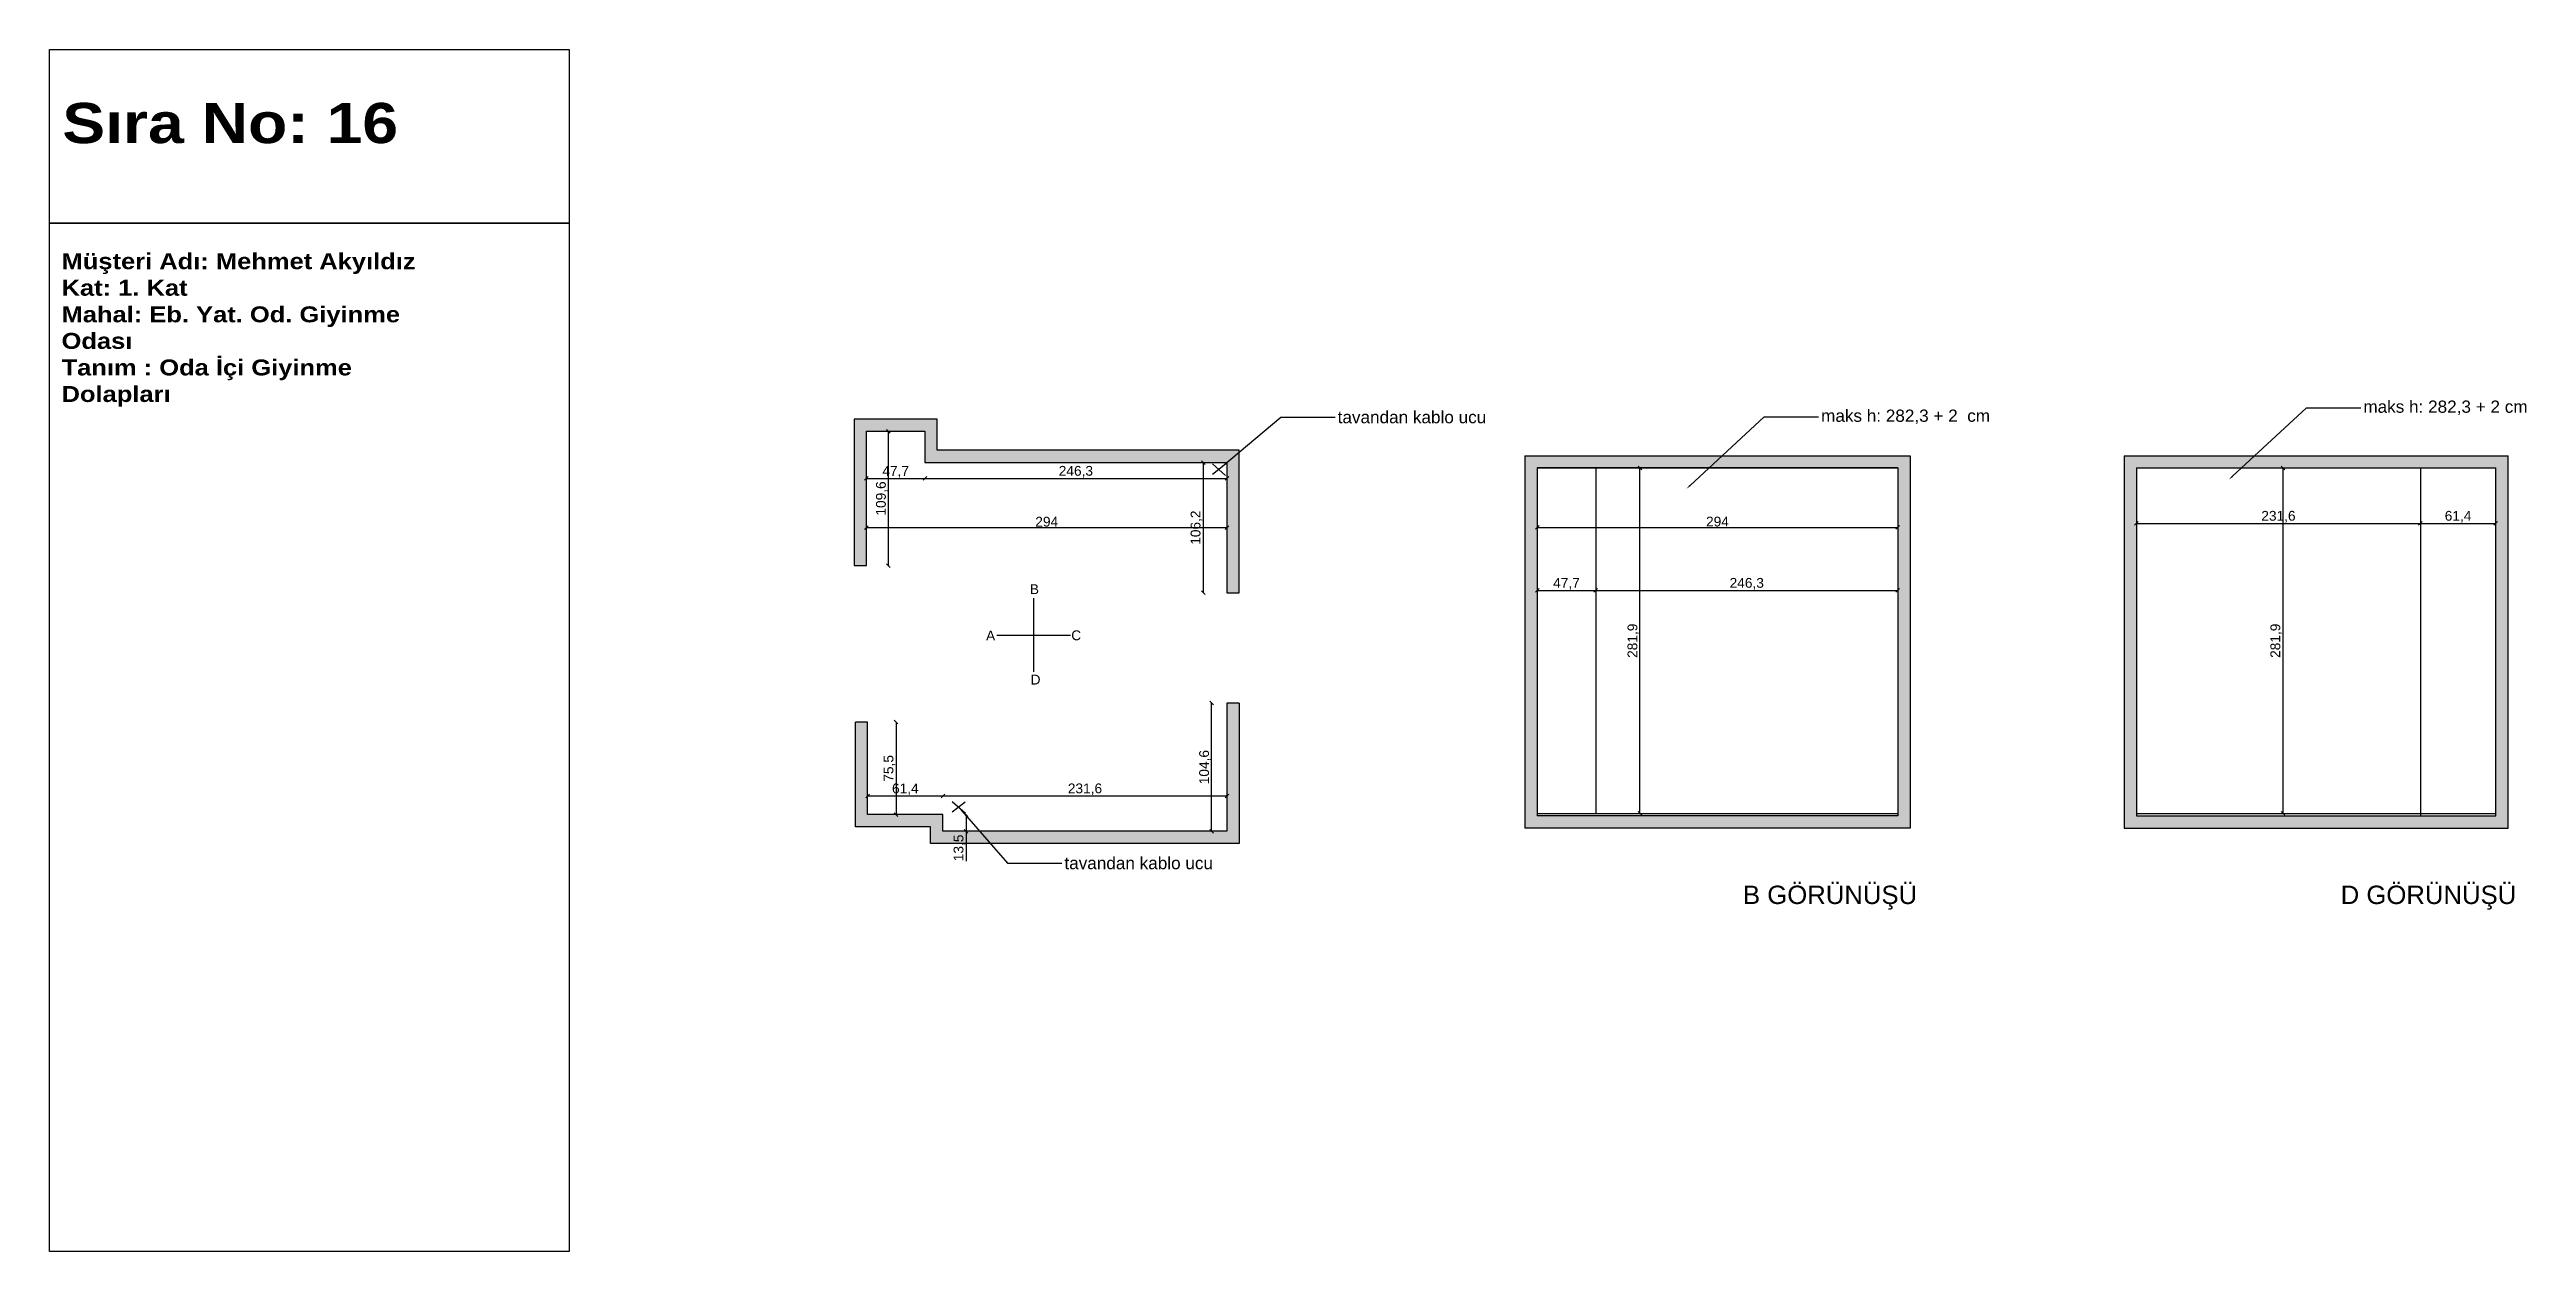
# Model space of a CAD drawing. Header units: millimetres. Extents: x -1860 to 15304, y 307 to 22353.
# Drawn here: x 3092 to 5112, y 10114 to 11094 of the extents above; entities that cross this region are included whole.
import ezdxf
from ezdxf import colors
from ezdxf.entities.mleader import LeaderData, LeaderLine
from ezdxf.math import Vec2, Vec3

# ---------------------------------------------------------------- set-up
doc = ezdxf.new("R2010")
doc.units = ezdxf.units.MM
doc.layers.add('çerçeve', color=40, linetype='Continuous', lineweight=40)
doc.styles.get("Standard").update_dxf_attribs({"font": 'arial.ttf'})
doc.dimstyles.new('ISO-25', dxfattribs={"dimtxt": 8, "dimasz": 3, "dimexe": 1.25, "dimexo": 0.625, "dimtad": 1, "dimtxsty": 'Standard', "dimblk": 'OBLIQUE', "dimcen": 2.5, "dimse1": 1, "dimse2": 1, "dimadec": 0, "dimazin": 0, "dimtfac": 1, "dimtmove": 0, "dimatfit": 3, "dimldrblk": 'OBLIQUE', "dimfxl": 1, "dimarcsym": 0})

msp = doc.modelspace()

# ---------------------------------------------------------------- texts
at = {"color": 1, "attachment_point": 1}
for s, insert, char_height, width in [('B', (3891.63571, 10658.20216), 8, 7.0048524), ('A', (3855.92652, 10620.34182), 8, 7.0048524), ('C', (3925.40885, 10620.55694), 8, 7.0048524), ('D', (3892.28106, 10584.41752), 8, 7.0048524), ('B GÖRÜNÜŞÜ', (4473.22687, 10412.31494), 15, 172.095613), ('D GÖRÜNÜŞÜ', (4960.66363, 10412.31494), 15, 172.095613)]:
    msp.add_mtext(s, dxfattribs=dict(at, insert=insert, char_height=char_height, width=width))
at = {"layer": 'çerçeve', "color": 0, "lineweight": 25, "transparency": 33554687, "insert": (3376.41157, 11050.89467), "char_height": 32.7868852, "attachment_point": 3}
msp.add_mtext('{\\fArial Black|b1|i0|c162|p34;Sıra No: 16}', dxfattribs=at)
at = {"layer": 'çerçeve', "color": 0, "lineweight": 25, "transparency": 33554687, "insert": (3390.12929, 10928.26926), "char_height": 13, "width": 288.1522418, "attachment_point": 3}
msp.add_mtext('\\pxql;{\\fArial Black|b1|i0|c162|p34;Müşteri Adı: Mehmet Akyıldız\\PKat: 1. Kat \\PMahal: Eb. Yat. Od. Giyinme Odası\\PTanım : Oda İçi Giyinme Dolapları}', dxfattribs=at)

# ---------------------------------------------------------------- blocks, each defined once
blk = doc.blocks.new('_Oblique')
at = {"color": 0, "linetype": 'ByBlock', "lineweight": -2}
blk.add_line((-0.5, -0.5), (0.5, 0.5), dxfattribs=at)
blk = doc.blocks.new('*D312')
at = {"color": 0, "lineweight": -2, "transparency": 16777216}
blk.add_line((4305.4, 10704.6), (4599.4, 10704.6), dxfattribs=at)
at = {"layer": 'Defpoints', "color": 0, "transparency": 16777216}
for p in [(4305.4, 10753.1), (4599.4, 10753.1), (4599.4, 10704.6)]:
    blk.add_point(p, dxfattribs=at)
at = {"color": 0, "lineweight": -2, "transparency": 16777216, "xscale": 3, "yscale": 3, "zscale": 3, "rotation": 180}
blk.add_blockref('_Oblique', (4305.4, 10704.6), dxfattribs=at)
at = {"color": 0, "lineweight": -2, "transparency": 16777216, "xscale": 3, "yscale": 3, "zscale": 3}
blk.add_blockref('_Oblique', (4599.4, 10704.6), dxfattribs=at)
at = {"color": 0, "transparency": 16777216, "insert": (4452.4, 10709.3), "char_height": 8, "attachment_point": 5}
blk.add_mtext('294', dxfattribs=at)
blk = doc.blocks.new('*D313')
at = {"color": 0, "lineweight": -2, "transparency": 16777216}
blk.add_line((3758.4, 10704.5), (4052.4, 10704.5), dxfattribs=at)
at = {"layer": 'Defpoints', "color": 0, "transparency": 16777216}
for p in [(4052.4, 10704.5), (3758.4, 10673.4), (4052.4, 10673.4)]:
    blk.add_point(p, dxfattribs=at)
at = {"color": 0, "lineweight": -2, "transparency": 16777216, "xscale": 3, "yscale": 3, "zscale": 3, "rotation": 180}
blk.add_blockref('_Oblique', (3758.4, 10704.5), dxfattribs=at)
at = {"color": 0, "lineweight": -2, "transparency": 16777216, "xscale": 3, "yscale": 3, "zscale": 3}
blk.add_blockref('_Oblique', (4052.4, 10704.5), dxfattribs=at)
at = {"color": 0, "transparency": 16777216, "insert": (3905.4, 10709.2), "char_height": 8, "attachment_point": 5}
blk.add_mtext('294', dxfattribs=at)
blk = doc.blocks.new('*D314')
at = {"color": 0, "lineweight": -2, "transparency": 16777216}
blk.add_line((3776.3, 10673.4), (3776.3, 10783), dxfattribs=at)
at = {"layer": 'Defpoints', "color": 0, "transparency": 16777216}
for p in [(3758.4, 10783), (3776.3, 10783), (3758.4, 10673.4)]:
    blk.add_point(p, dxfattribs=at)
at = {"color": 0, "lineweight": -2, "transparency": 16777216, "xscale": 3, "yscale": 3, "zscale": 3}
for p, rotation in [((3776.3, 10783), 90), ((3776.3, 10673.4), 270)]:
    blk.add_blockref('_Oblique', p, dxfattribs=dict(at, rotation=rotation))
at = {"color": 0, "transparency": 16777216, "insert": (3770.9, 10728.2), "char_height": 8, "attachment_point": 5, "rotation": 90}
blk.add_mtext('109,6', dxfattribs=at)
blk = doc.blocks.new('*D149')
at = {"color": 0, "lineweight": -2, "transparency": 16777216}
blk.add_line((3758.4, 10744.5), (3806.1, 10744.5), dxfattribs=at)
at = {"layer": 'Defpoints', "color": 0, "transparency": 16777216}
for p in [(3758.4, 10750.4), (3806.1, 10750.4), (3806.1, 10744.5)]:
    blk.add_point(p, dxfattribs=at)
at = {"color": 0, "lineweight": -2, "transparency": 16777216, "xscale": 3, "yscale": 3, "zscale": 3, "rotation": 180}
blk.add_blockref('_Oblique', (3758.4, 10744.5), dxfattribs=at)
at = {"color": 0, "lineweight": -2, "transparency": 16777216, "xscale": 3, "yscale": 3, "zscale": 3}
blk.add_blockref('_Oblique', (3806.1, 10744.5), dxfattribs=at)
at = {"color": 0, "transparency": 16777216, "insert": (3782.2, 10749.9), "char_height": 8, "attachment_point": 5}
blk.add_mtext('47,7', dxfattribs=at)
blk = doc.blocks.new('*D150')
at = {"color": 0, "lineweight": -2, "transparency": 16777216}
blk.add_line((3806.1, 10744.5), (4052.4, 10744.5), dxfattribs=at)
at = {"layer": 'Defpoints', "color": 0, "transparency": 16777216}
for p in [(3806.1, 10750.4), (4052.4, 10757.5), (4052.4, 10744.5)]:
    blk.add_point(p, dxfattribs=at)
at = {"color": 0, "lineweight": -2, "transparency": 16777216, "xscale": 3, "yscale": 3, "zscale": 3, "rotation": 180}
blk.add_blockref('_Oblique', (3806.1, 10744.5), dxfattribs=at)
at = {"color": 0, "lineweight": -2, "transparency": 16777216, "xscale": 3, "yscale": 3, "zscale": 3}
blk.add_blockref('_Oblique', (4052.4, 10744.5), dxfattribs=at)
at = {"color": 0, "transparency": 16777216, "insert": (3929.2, 10750), "char_height": 8, "attachment_point": 5}
blk.add_mtext('246,3', dxfattribs=at)
blk = doc.blocks.new('*D315')
at = {"color": 0, "lineweight": -2, "transparency": 16777216}
blk.add_line((4033, 10757.5), (4033, 10651.3), dxfattribs=at)
at = {"layer": 'Defpoints', "color": 0, "transparency": 16777216}
for p in [(4052.4, 10757.5), (4033, 10651.3), (4052.4, 10651.3)]:
    blk.add_point(p, dxfattribs=at)
at = {"color": 0, "lineweight": -2, "transparency": 16777216, "xscale": 3, "yscale": 3, "zscale": 3}
for p, rotation in [((4033, 10757.5), 90), ((4033, 10651.3), 270)]:
    blk.add_blockref('_Oblique', p, dxfattribs=dict(at, rotation=rotation))
at = {"color": 0, "transparency": 16777216, "insert": (4027.5, 10704.4), "char_height": 8, "attachment_point": 5, "rotation": 90}
blk.add_mtext('106,2', dxfattribs=at)
blk = doc.blocks.new('*D316')
at = {"color": 0, "lineweight": -2, "transparency": 16777216}
blk.add_line((3782.6, 10545.7), (3782.6, 10470.2), dxfattribs=at)
at = {"layer": 'Defpoints', "color": 0, "transparency": 16777216}
for p in [(3759.4, 10545.7), (3759.4, 10470.2), (3782.6, 10470.2)]:
    blk.add_point(p, dxfattribs=at)
at = {"color": 0, "lineweight": -2, "transparency": 16777216, "xscale": 3, "yscale": 3, "zscale": 3}
for p, rotation in [((3782.6, 10545.7), 90), ((3782.6, 10470.2), 270)]:
    blk.add_blockref('_Oblique', p, dxfattribs=dict(at, rotation=rotation))
at = {"color": 0, "transparency": 16777216, "insert": (3777.1, 10508), "char_height": 8, "attachment_point": 5, "rotation": 90}
blk.add_mtext('75,5', dxfattribs=at)
blk = doc.blocks.new('*D317')
at = {"color": 0, "lineweight": -2, "transparency": 16777216}
blk.add_line((3759.4, 10485.5), (3820.8, 10485.5), dxfattribs=at)
at = {"layer": 'Defpoints', "color": 0, "transparency": 16777216}
for p in [(3820.8, 10485.5), (3759.4, 10470.2), (3820.8, 10470.2)]:
    blk.add_point(p, dxfattribs=at)
at = {"color": 0, "lineweight": -2, "transparency": 16777216, "xscale": 3, "yscale": 3, "zscale": 3, "rotation": 180}
blk.add_blockref('_Oblique', (3759.4, 10485.5), dxfattribs=at)
at = {"color": 0, "lineweight": -2, "transparency": 16777216, "xscale": 3, "yscale": 3, "zscale": 3}
blk.add_blockref('_Oblique', (3820.8, 10485.5), dxfattribs=at)
at = {"color": 0, "transparency": 16777216, "insert": (3790.1, 10490.9), "char_height": 8, "attachment_point": 5}
blk.add_mtext('61,4', dxfattribs=at)
blk = doc.blocks.new('*D318')
at = {"color": 0, "lineweight": -2, "transparency": 16777216}
for p, q in [((3839.6, 10470.2), (3839.6, 10456.7)), ((3839.6, 10456.7), (3839.6, 10432.4))]:
    blk.add_line(p, q, dxfattribs=at)
at = {"layer": 'Defpoints', "color": 0, "transparency": 16777216}
for p in [(3820.8, 10470.2), (3820.8, 10456.7), (3839.6, 10456.7)]:
    blk.add_point(p, dxfattribs=at)
at = {"color": 0, "lineweight": -2, "transparency": 16777216, "xscale": 3, "yscale": 3, "zscale": 3}
for p, rotation in [((3839.6, 10470.2), 90), ((3839.6, 10456.7), 270)]:
    blk.add_blockref('_Oblique', p, dxfattribs=dict(at, rotation=rotation))
at = {"color": 0, "transparency": 16777216, "insert": (3834.2, 10443.1), "char_height": 8, "attachment_point": 5, "rotation": 90}
blk.add_mtext('13,5', dxfattribs=at)
blk = doc.blocks.new('*D319')
at = {"color": 0, "lineweight": -2, "transparency": 16777216}
blk.add_line((3820.8, 10485.5), (4052.4, 10485.5), dxfattribs=at)
at = {"layer": 'Defpoints', "color": 0, "transparency": 16777216}
for p in [(4052.4, 10485.5), (3820.8, 10470.2), (4052.4, 10456.7)]:
    blk.add_point(p, dxfattribs=at)
at = {"color": 0, "lineweight": -2, "transparency": 16777216, "xscale": 3, "yscale": 3, "zscale": 3, "rotation": 180}
blk.add_blockref('_Oblique', (3820.8, 10485.5), dxfattribs=at)
at = {"color": 0, "lineweight": -2, "transparency": 16777216, "xscale": 3, "yscale": 3, "zscale": 3}
blk.add_blockref('_Oblique', (4052.4, 10485.5), dxfattribs=at)
at = {"color": 0, "transparency": 16777216, "insert": (3936.6, 10490.9), "char_height": 8, "attachment_point": 5}
blk.add_mtext('231,6', dxfattribs=at)
blk = doc.blocks.new('*D320')
at = {"color": 0, "lineweight": -2, "transparency": 16777216}
blk.add_line((4039.9, 10456.7), (4039.9, 10561.3), dxfattribs=at)
at = {"layer": 'Defpoints', "color": 0, "transparency": 16777216}
for p in [(4039.9, 10561.3), (4052.4, 10561.3), (4052.4, 10456.7)]:
    blk.add_point(p, dxfattribs=at)
at = {"color": 0, "lineweight": -2, "transparency": 16777216, "xscale": 3, "yscale": 3, "zscale": 3}
for p, rotation in [((4039.9, 10561.3), 90), ((4039.9, 10456.7), 270)]:
    blk.add_blockref('_Oblique', p, dxfattribs=dict(at, rotation=rotation))
at = {"color": 0, "transparency": 16777216, "insert": (4034.5, 10509), "char_height": 8, "attachment_point": 5, "rotation": 90}
blk.add_mtext('104,6', dxfattribs=at)
blk = doc.blocks.new('*D321')
at = {"color": 0, "lineweight": -2, "transparency": 16777216}
blk.add_line((4389.2, 10471.2), (4389.2, 10753.1), dxfattribs=at)
at = {"layer": 'Defpoints', "color": 0, "transparency": 16777216}
for p in [(4388.1, 10753.1), (4389.2, 10753.1), (4388.1, 10471.2)]:
    blk.add_point(p, dxfattribs=at)
at = {"color": 0, "lineweight": -2, "transparency": 16777216, "xscale": 3, "yscale": 3, "zscale": 3}
for p, rotation in [((4389.2, 10753.1), 90), ((4389.2, 10471.2), 270)]:
    blk.add_blockref('_Oblique', p, dxfattribs=dict(at, rotation=rotation))
at = {"color": 0, "transparency": 16777216, "insert": (4383.8, 10612.1), "char_height": 8, "attachment_point": 5, "rotation": 90}
blk.add_mtext('281,9', dxfattribs=at)
blk = doc.blocks.new('*D322')
at = {"color": 0, "lineweight": -2, "transparency": 16777216}
blk.add_line((4913.5, 10753.1), (4913.5, 10471.2), dxfattribs=at)
at = {"layer": 'Defpoints', "color": 0, "transparency": 16777216}
for p in [(4914.8, 10753.1), (4913.5, 10471.2), (4914.8, 10471.2)]:
    blk.add_point(p, dxfattribs=at)
at = {"color": 0, "lineweight": -2, "transparency": 16777216, "xscale": 3, "yscale": 3, "zscale": 3}
for p, rotation in [((4913.5, 10753.1), 90), ((4913.5, 10471.2), 270)]:
    blk.add_blockref('_Oblique', p, dxfattribs=dict(at, rotation=rotation))
at = {"color": 0, "transparency": 16777216, "insert": (4908.1, 10612.1), "char_height": 8, "attachment_point": 5, "rotation": 90}
blk.add_mtext('281,9', dxfattribs=at)
blk = doc.blocks.new('*D323')
at = {"color": 0, "lineweight": -2, "transparency": 16777216}
blk.add_line((4794.1, 10707.9), (5025.7, 10707.9), dxfattribs=at)
at = {"layer": 'Defpoints', "color": 0, "transparency": 16777216}
for p in [(4794.1, 10753.1), (5025.7, 10753.1), (5025.7, 10707.9)]:
    blk.add_point(p, dxfattribs=at)
at = {"color": 0, "lineweight": -2, "transparency": 16777216, "xscale": 3, "yscale": 3, "zscale": 3, "rotation": 180}
blk.add_blockref('_Oblique', (4794.1, 10707.9), dxfattribs=at)
at = {"color": 0, "lineweight": -2, "transparency": 16777216, "xscale": 3, "yscale": 3, "zscale": 3}
blk.add_blockref('_Oblique', (5025.7, 10707.9), dxfattribs=at)
at = {"color": 0, "transparency": 16777216, "insert": (4909.9, 10713.3), "char_height": 8, "attachment_point": 5}
blk.add_mtext('231,6', dxfattribs=at)
blk = doc.blocks.new('*D324')
at = {"color": 0, "lineweight": -2, "transparency": 16777216}
blk.add_line((5025.7, 10707.9), (5087.1, 10707.9), dxfattribs=at)
at = {"layer": 'Defpoints', "color": 0, "transparency": 16777216}
for p in [(5025.7, 10753.1), (5087.1, 10733.7), (5087.1, 10707.9)]:
    blk.add_point(p, dxfattribs=at)
at = {"color": 0, "lineweight": -2, "transparency": 16777216, "xscale": 3, "yscale": 3, "zscale": 3, "rotation": 180}
blk.add_blockref('_Oblique', (5025.7, 10707.9), dxfattribs=at)
at = {"color": 0, "lineweight": -2, "transparency": 16777216, "xscale": 3, "yscale": 3, "zscale": 3}
blk.add_blockref('_Oblique', (5087.1, 10707.9), dxfattribs=at)
at = {"color": 0, "transparency": 16777216, "insert": (5056.4, 10713.3), "char_height": 8, "attachment_point": 5}
blk.add_mtext('61,4', dxfattribs=at)
blk = doc.blocks.new('A$C250070FD')
at = {"color": 244, "true_color": 0x991b1e}
for p, q in [((7.8, 8.8), (-1.7, -2)), ((-1.5, 8.6), (6.8, -2))]:
    blk.add_line(p, q, dxfattribs=at)
blk = doc.blocks.new('*D194')
at = {"color": 0, "lineweight": -2, "transparency": 16777216}
blk.add_line((4305.4, 10653.2), (4353.1, 10653.2), dxfattribs=at)
at = {"layer": 'Defpoints', "color": 0, "transparency": 16777216}
for p in [(4305.4, 10660.9), (4353.1, 10660.9), (4353.1, 10653.2)]:
    blk.add_point(p, dxfattribs=at)
at = {"color": 0, "lineweight": -2, "transparency": 16777216, "xscale": 3, "yscale": 3, "zscale": 3, "rotation": 180}
blk.add_blockref('_Oblique', (4305.4, 10653.2), dxfattribs=at)
at = {"color": 0, "lineweight": -2, "transparency": 16777216, "xscale": 3, "yscale": 3, "zscale": 3}
blk.add_blockref('_Oblique', (4353.1, 10653.2), dxfattribs=at)
at = {"color": 0, "transparency": 16777216, "insert": (4329.3, 10658.6), "char_height": 8, "attachment_point": 5}
blk.add_mtext('47,7', dxfattribs=at)
blk = doc.blocks.new('*D195')
at = {"color": 0, "lineweight": -2, "transparency": 16777216}
blk.add_line((4353.1, 10653.2), (4599.4, 10653.2), dxfattribs=at)
at = {"layer": 'Defpoints', "color": 0, "transparency": 16777216}
for p in [(4599.4, 10677.3), (4353.1, 10660.9), (4599.4, 10653.2)]:
    blk.add_point(p, dxfattribs=at)
at = {"color": 0, "lineweight": -2, "transparency": 16777216, "xscale": 3, "yscale": 3, "zscale": 3, "rotation": 180}
blk.add_blockref('_Oblique', (4353.1, 10653.2), dxfattribs=at)
at = {"color": 0, "lineweight": -2, "transparency": 16777216, "xscale": 3, "yscale": 3, "zscale": 3}
blk.add_blockref('_Oblique', (4599.4, 10653.2), dxfattribs=at)
at = {"color": 0, "transparency": 16777216, "insert": (4476.3, 10658.6), "char_height": 8, "attachment_point": 5}
blk.add_mtext('246,3', dxfattribs=at)

# ---------------------------------------------------------------- dimensions: what is measured, and where the dimension line sits
for base, p1, p2, picture, middle in [((3776.32945, 10783.02475), (3758.35004, 10673.42475), (3758.35004, 10783.02475), '*D314', (3770.89681, 10728.22475)), ((4032.96834, 10651.32475), (4052.35004, 10757.52475), (4052.35004, 10651.32475), '*D315', (4027.5357, 10704.42475)), ((4389.23472, 10753.08089), (4388.14824, 10471.18089), (4388.14824, 10753.08089), '*D321', (4383.80208, 10612.13089)), ((4913.48975, 10471.18089), (4914.8489, 10753.08089), (4914.8489, 10471.18089), '*D322', (4908.05711, 10612.13089)), ((3782.55865, 10470.22475), (3759.35004, 10545.72475), (3759.35004, 10470.22475), '*D316', (3777.14238, 10507.97475)), ((4039.94007, 10561.32475), (4052.35004, 10456.72475), (4052.35004, 10561.32475), '*D320', (4034.50743, 10509.02475)), ((3839.6073, 10456.72475), (3820.75004, 10470.22475), (3820.75004, 10456.72475), '*D318', (3834.17466, 10443.0561))]:
    dim = msp.add_linear_dim(base=base, p1=p1, p2=p2, angle=90, dimstyle='ISO-25')
    dim.commit()
    dim.dimension.update_dxf_attribs({"geometry": picture, "text_midpoint": middle})
for base, p1, p2, picture, middle in [((3806.05004, 10744.5266), (3758.35004, 10750.39465), (3806.05004, 10750.39465), '*D149', (3782.20004, 10749.94287)), ((4599.43961, 10704.6183), (4305.43961, 10753.08089), (4599.43961, 10753.08089), '*D312', (4452.43961, 10709.32788)), ((5025.74739, 10707.85248), (4794.14739, 10753.08089), (5025.74739, 10753.08089), '*D323', (4909.94739, 10713.28512)), ((4052.35004, 10704.48689), (3758.35004, 10673.42475), (4052.35004, 10673.42475), '*D313', (3905.35004, 10709.19647)), ((4353.13961, 10653.17864), (4305.43961, 10660.90632), (4353.13961, 10660.90632), '*D194', (4329.28961, 10658.59491)), ((3820.75004, 10485.46103), (3759.35004, 10470.22475), (3820.75004, 10470.22475), '*D317', (3790.05004, 10490.89367)), ((4052.35004, 10485.46103), (3820.75004, 10470.22475), (4052.35004, 10456.72475), '*D319', (3936.55004, 10490.89367))]:
    dim = msp.add_linear_dim(base=base, p1=p1, p2=p2, dimstyle='ISO-25')
    dim.commit()
    dim.dimension.update_dxf_attribs({"geometry": picture, "text_midpoint": middle})
for base, p1, p2, picture, middle in [((4052.35004, 10744.5266), (3806.05004, 10750.39465), (4052.35004, 10757.52475), '*D150', (3929.20004, 10749.95924)), ((5087.14739, 10707.85248), (5025.74739, 10753.08089), (5087.14739, 10733.74899), '*D324', (5056.44739, 10713.28512)), ((4599.43961, 10653.17864), (4353.13961, 10660.90632), (4599.43961, 10677.3135), '*D195', (4476.28961, 10658.61128))]:
    dim = msp.add_linear_dim(base=base, p1=p1, p2=p2, dimstyle='ISO-25', override={"dimtmove": 1})
    dim.commit()
    dim.dimension.update_dxf_attribs({"geometry": picture, "text_midpoint": middle})

# ---------------------------------------------------------------- hatches: boundary and pattern name
at = {"true_color": 0x636466, "transparency": 33554687}
h = msp.add_hatch(dxfattribs=at)
h.set_pattern_fill('ANSI36', color=251, angle=270)
h.set_pattern_definition([(315, (-3502.7175, 9475.1938), (6.1739261, -1.683798), [7.9375, -1.5875, 0, -1.5875])])
h.paths.add_polyline_path([(4062.35004, 10767.52475), (3816.05004, 10767.52475), (3816.05004, 10793.02475), (3748.35004, 10793.02475), (3748.35004, 10673.42475), (3758.35004, 10673.42475), (3758.35004, 10783.02475), (3806.05004, 10783.02475), (3806.05004, 10757.52475), (4052.35004, 10757.52475), (4052.35004, 10651.32475), (4062.35004, 10651.32475)])
h.paths.add_polyline_path([(4062.35004, 10561.32475), (4052.35004, 10561.32475), (4052.35004, 10456.72475), (3820.75004, 10456.72475), (3820.75004, 10470.22475), (3759.35004, 10470.22475), (3759.35004, 10545.72475), (3749.35004, 10545.72475), (3749.35004, 10460.22475), (3810.75004, 10460.22475), (3810.75004, 10446.72475), (4062.35004, 10446.72475)])
h = msp.add_hatch(dxfattribs=at)
h.set_pattern_fill('ANSI36', color=251, angle=270)
h.set_pattern_definition([(315, (-2690.0924, 8654.6674), (6.1739261, -1.683798), [7.9375, -1.5875, 0, -1.5875])])
h.paths.add_polyline_path([(4609.43961, 10763.08089), (4295.43961, 10763.08089), (4295.43961, 10459.18089), (4609.43961, 10459.18089)])
h.paths.add_polyline_path([(4599.43961, 10469.18089), (4305.43961, 10469.18089), (4305.43961, 10753.08089), (4599.43961, 10753.08089)], flags=16)
h.paths.add_polyline_path([(4343.45499, 10586.50367), (4343.45499, 10618.47093), (4326.96932, 10618.47093), (4326.96932, 10586.50367)], flags=0)
h = msp.add_hatch(dxfattribs=at)
h.set_pattern_fill('ANSI36', color=251, angle=270)
h.set_pattern_definition([(315, (-3943.8763, 9584.1095), (6.1739261, -1.683798), [7.9375, -1.5875, 0, -1.5875])])
h.paths.add_polyline_path([(5097.14739, 10763.08089), (4784.14739, 10763.08089), (4784.14739, 10459.18089), (5097.14739, 10459.18089)])
h.paths.add_polyline_path([(5087.14739, 10753.08089), (5087.14739, 10469.18089), (4794.14739, 10469.18089), (4794.14739, 10753.08089)], flags=16)
h.paths.add_polyline_path([(4915.65056, 10595.22911), (4915.65056, 10627.19637), (4899.16489, 10627.19637), (4899.16489, 10595.22911)], flags=8)
h.paths.add_polyline_path([(4894.05653, 10705.69167), (4926.02379, 10705.69167), (4926.02379, 10722.17735), (4894.05653, 10722.17735)], flags=8)
h.paths.add_polyline_path([(5043.63157, 10705.69167), (5069.38327, 10705.69167), (5069.38327, 10722.17735), (5043.63157, 10722.17735)], flags=8)

# ---------------------------------------------------------------- linework, layer by layer
for p, q in [((4295.43961, 10763.08089), (4295.43961, 10459.18089)), ((4295.43961, 10763.08089), (4609.43961, 10763.08089)), ((4305.43961, 10753.08089), (4305.43961, 10469.18089)), ((4599.43961, 10753.08089), (4305.43961, 10753.08089)), ((4305.43961, 10753.08089), (4599.43961, 10753.08089)), ((4353.13961, 10753.08089), (4353.13961, 10471.18089)), ((4599.43961, 10753.08089), (4599.43961, 10469.18089)), ((4609.43961, 10763.08089), (4609.43961, 10459.18089)), ((4784.14739, 10763.08089), (4784.14739, 10459.18089)), ((4784.14739, 10763.08089), (5097.14739, 10763.08089)), ((4794.14739, 10753.08089), (4794.14739, 10469.18089)), ((4794.14739, 10753.08089), (5087.14739, 10753.08089)), ((5025.74739, 10753.08089), (5025.74739, 10469.18089)), ((5087.14739, 10469.18089), (5087.14739, 10753.08089)), ((5097.14739, 10459.18089), (5097.14739, 10763.08089)), ((3894.74811, 10646.79101), (3894.74811, 10586.79101)), ((3864.74811, 10616.79101), (3924.74811, 10616.79101)), ((3749.35004, 10460.22475), (3749.35004, 10545.72475)), ((3759.35004, 10545.72475), (3749.35004, 10545.72475)), ((3759.35004, 10470.22475), (3759.35004, 10545.72475)), ((4052.35004, 10561.32475), (4052.35004, 10456.72475)), ((4062.35004, 10561.32475), (4052.35004, 10561.32475)), ((4062.35004, 10561.32475), (4062.35004, 10446.72475)), ((3820.75004, 10470.22475), (3759.35004, 10470.22475)), ((3820.75004, 10456.72475), (3820.75004, 10470.22475)), ((4305.43961, 10471.18089), (4599.43961, 10471.18089)), ((4599.43961, 10469.18089), (4305.43961, 10469.18089)), ((4794.14739, 10471.18089), (5087.14739, 10471.18089)), ((4794.14739, 10469.18089), (5087.14739, 10469.18089)), ((3810.75004, 10460.22475), (3749.35004, 10460.22475)), ((3810.75004, 10446.72475), (3810.75004, 10460.22475)), ((4062.35004, 10446.72475), (3810.75004, 10446.72475)), ((4052.35004, 10456.72475), (3820.75004, 10456.72475)), ((4609.43961, 10459.18089), (4295.43961, 10459.18089)), ((4784.14739, 10459.18089), (5097.14739, 10459.18089))]:
    msp.add_line(p, q)
for points in [[(3092.17375, 11094.48289), (3515.83176, 11094.48289), (3515.83176, 10952.93758), (3092.17375, 10952.93758)], [(3092.17375, 10952.93758), (3515.83176, 10952.93758), (3515.83176, 10113.83334), (3092.17375, 10113.83334)]]:
    msp.add_lwpolyline(points, close=True)
msp.add_lwpolyline([(3748.35004, 10673.42475), (3758.35004, 10673.42475), (3758.35004, 10783.02475), (3806.05004, 10783.02475), (3806.05004, 10757.52475), (4052.35004, 10757.52475), (4052.35004, 10651.32475), (4062.35004, 10651.32475), (4062.35004, 10767.52475), (3816.05004, 10767.52475), (3816.05004, 10793.02475), (3748.35004, 10793.02475), (3748.35004, 10673.42475)])

# ---------------------------------------------------------------- block references
at = {"color": 219, "true_color": 0x642165, "rotation": 270}
for p in [(4042.46974, 10754.66149), (3830.29788, 10479.01026)]:
    msp.add_blockref('A$C250070FD', p, dxfattribs=at)

msp.set_redraw_order([(e.dxf.handle, doc.entitydb.next_handle()) for e in msp.query("TEXT MTEXT ATTDEF DIMENSION ARC_DIMENSION")])  # texts and dimensions are drawn at this point

# ---------------------------------------------------------------- leaders
at = {"color": 6}
ml = msp.add_multileader_mtext('Standard', dxfattribs=at)
ml.set_content('maks h: 282,3 + 2 cm', color=6)
ml.set_leader_properties()
ml.build(insert=Vec2(0, 0))
ml.multileader.update_dxf_attribs({"dogleg_length": 44.44786})
ctx = ml.context
ctx.base_point, ctx.char_height, ctx.plane_origin = Vec3(4977.15859, 10802.11499), 10, Vec3(4869.48369, 10743.54239)
notes = []
notes.append((ctx, [(0, (1, 1, 0), (4932.71073, 10802.11499), (1, 0), 44.44786, [(0, [(4869.48369, 10743.54239)], 0, [])])]))
ctx.mtext.insert, ctx.mtext.flow_direction = Vec3(4979.15859, 10808.10407), 5
ml = msp.add_multileader_mtext('Standard', dxfattribs=at)
ml.set_content('tavandan kablo ucu', color=6)
ml.set_leader_properties()
ml.build(insert=Vec2(0, 0))
ml.multileader.update_dxf_attribs({"dogleg_length": 44.44786})
ctx = ml.context
ctx.base_point, ctx.char_height, ctx.plane_origin = Vec3(4140.68172, 10794.48261), 10, Vec3(4045.77606, 10751.99184)
notes.append((ctx, [(0, (1, 1, 0), (4096.23386, 10794.48261), (1, 0), 44.44786, [(0, [(4045.77606, 10751.99184)], 0, [])])]))
ctx.mtext.insert, ctx.mtext.flow_direction = Vec3(4142.68172, 10799.56447), 5
ml = msp.add_multileader_mtext('Standard', dxfattribs=at)
ml.set_content('maks h: 282,3 + 2  cm', color=6)
ml.set_leader_properties()
ml.build(insert=Vec2(0, 0))
ml.multileader.update_dxf_attribs({"dogleg_length": 44.44786})
ctx = ml.context
ctx.base_point, ctx.char_height, ctx.plane_origin = Vec3(4534.91249, 10794.73688), 10, Vec3(4427.23759, 10736.16429)
notes.append((ctx, [(0, (1, 1, 0), (4490.46463, 10794.73688), (1, 0), 44.44786, [(0, [(4427.23759, 10736.16429)], 0, [])])]))
ctx.mtext.insert, ctx.mtext.flow_direction = Vec3(4536.91249, 10800.72596), 5
ml = msp.add_multileader_mtext('Standard', dxfattribs=at)
ml.set_content('tavandan kablo ucu', color=6)
ml.set_leader_properties()
ml.build(insert=Vec2(0, 0))
ml.multileader.update_dxf_attribs({"dogleg_length": 44.44786})
ctx = ml.context
ctx.base_point, ctx.char_height, ctx.plane_origin = Vec3(3917.85199, 10430.6469), 10, Vec3(3833.60421, 10476.34061)
notes.append((ctx, [(0, (1, 1, 0), (3873.40413, 10430.6469), (1, 0), 44.44786, [(0, [(3833.60421, 10476.34061)], 0, [])])]))
ctx.mtext.insert, ctx.mtext.flow_direction = Vec3(3919.85199, 10435.72876), 5
for ctx, leaders in notes:
    for number, flags, end, landing, length, lines in leaders:
        leader = LeaderData()
        leader.index, (leader.has_last_leader_line, leader.has_dogleg_vector, leader.attachment_direction) = number, flags
        leader.last_leader_point, leader.dogleg_vector, leader.dogleg_length = Vec3(end), Vec3(landing), length
        for number, points, colour, breaks in lines:
            line = LeaderLine()
            line.index, line.vertices, line.color, line.breaks = number, Vec3.list(points), colors.encode_raw_color(colour), breaks
            leader.lines.append(line)
        ctx.leaders.append(leader)

doc.saveas('drawing.dxf')
